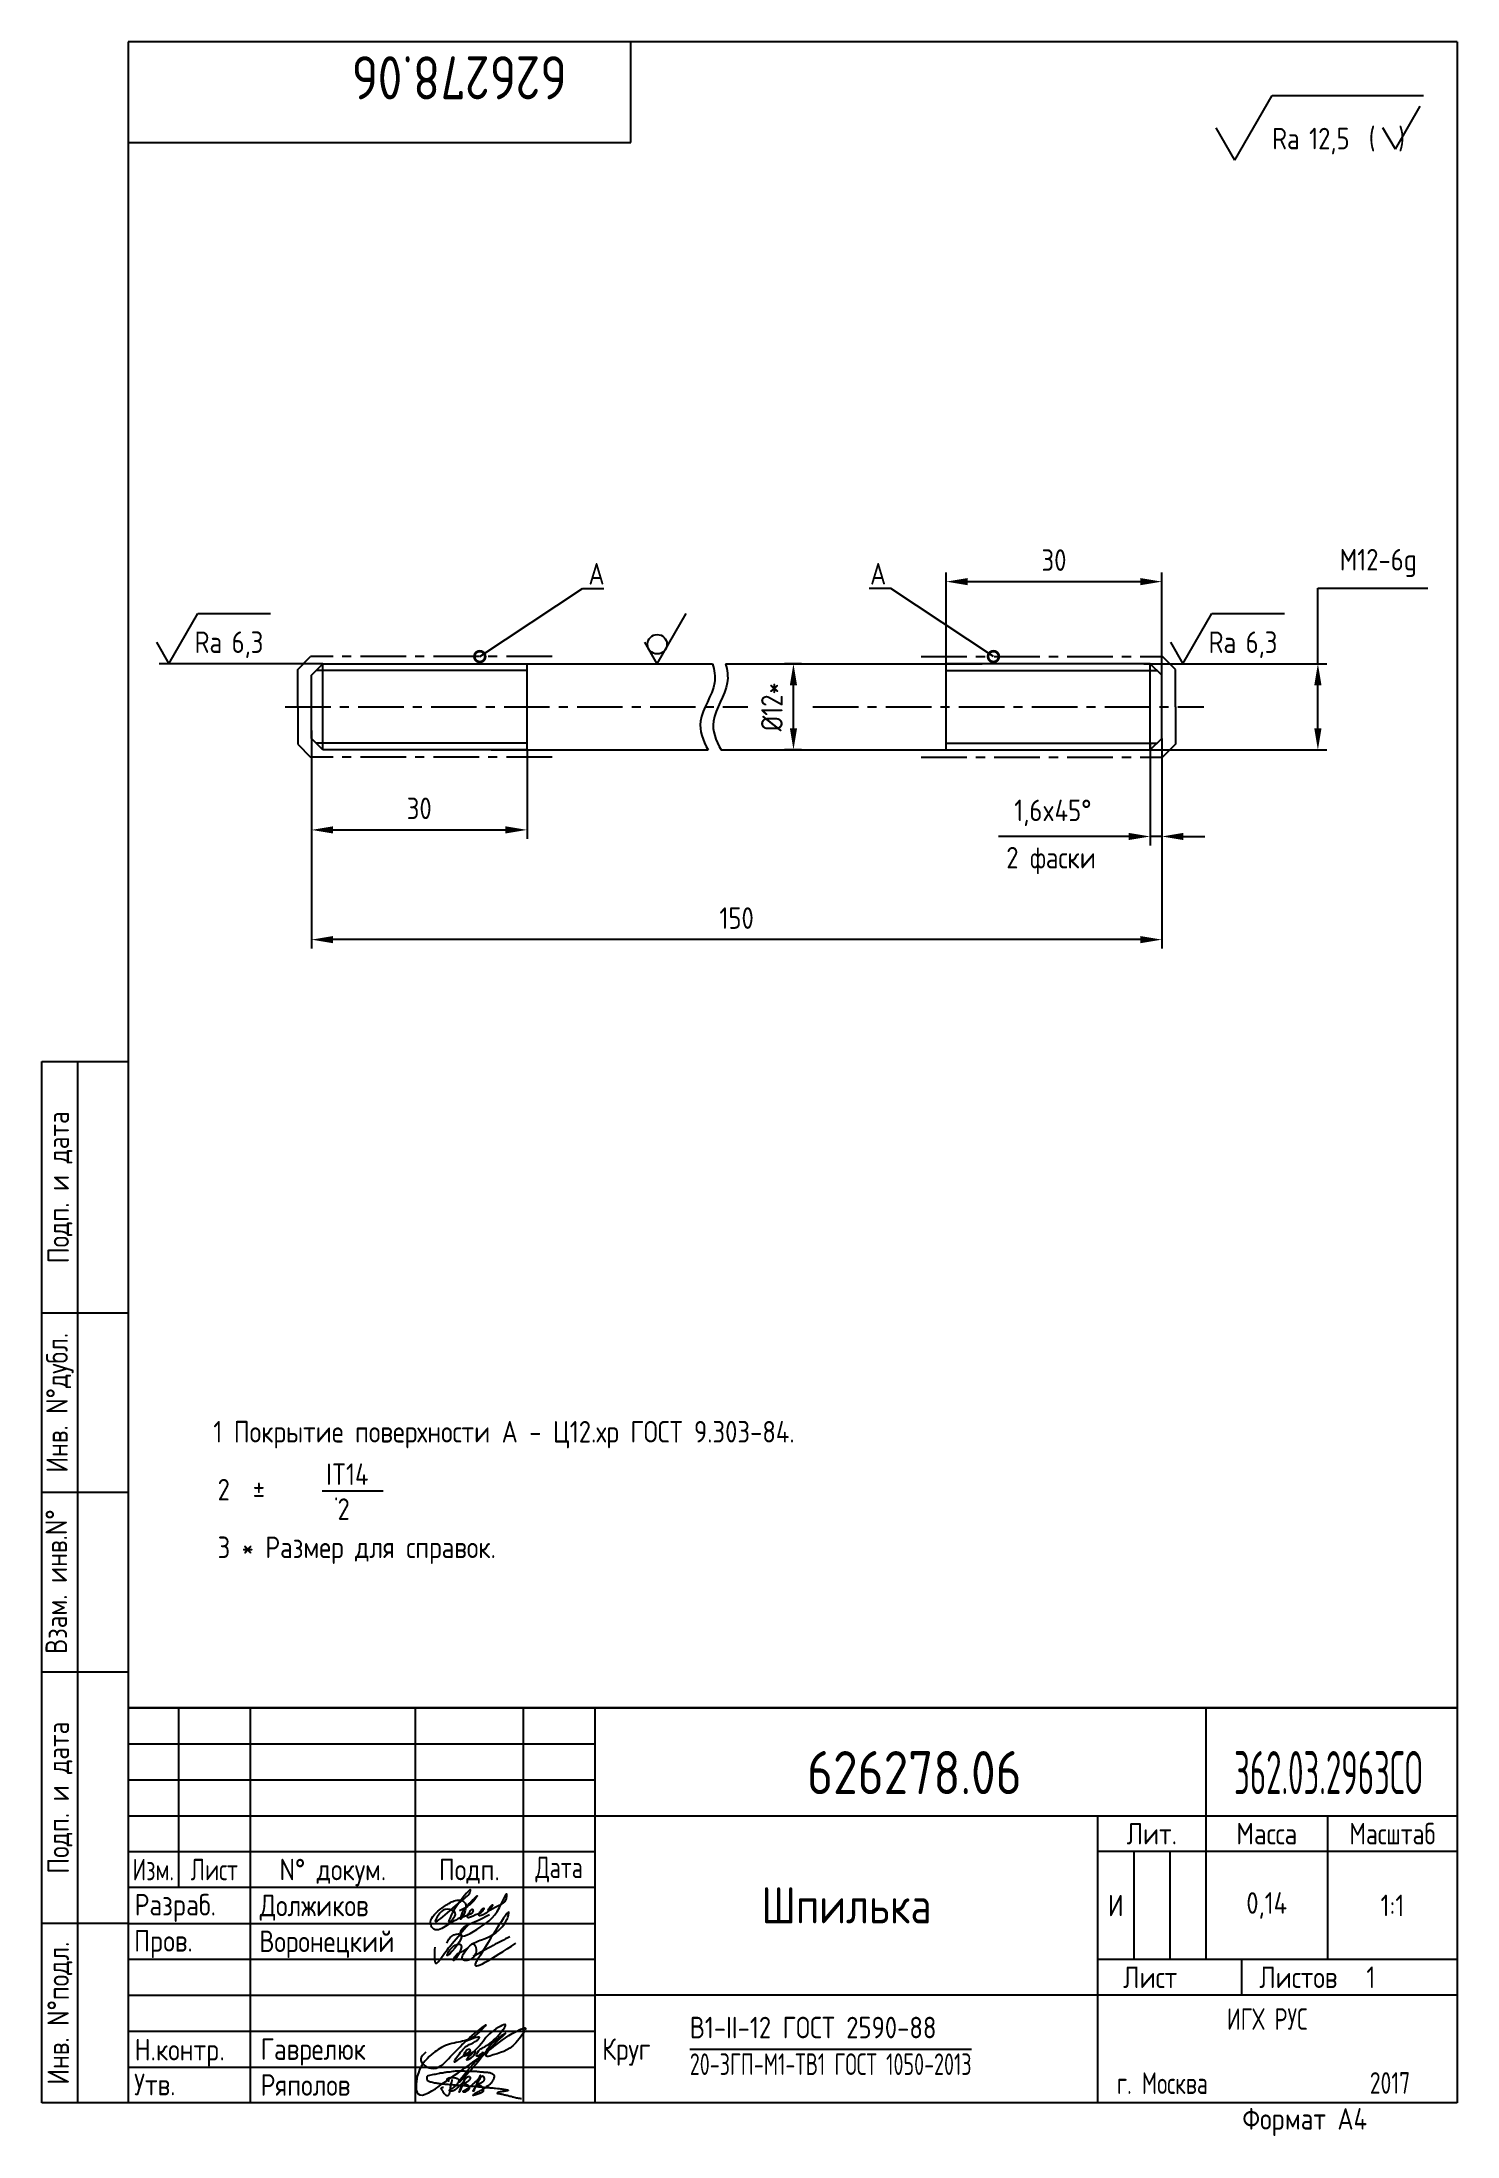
# Paper-space layout 'Layout1' of a CAD drawing. Header units: millimetres. Extents: x 423 to 620, y 70 to 361.
# The model-space entities are those that its viewports show. They can reach past a viewport. Long polylines and large blocks are cut down to what shows.
import ezdxf
from ezdxf.enums import TextEntityAlignment as Align

# ---------------------------------------------------------------- set-up
doc = ezdxf.new("R2010")
doc.units = ezdxf.units.MM
doc.header["$LTSCALE"] = 0.2
doc.linetypes.add('CENTER', pattern=[50.800000000000004, 31.75, -6.35, 6.35, -6.35])
doc.linetypes.add('HIDDEN', pattern=[9.524999999999999, 6.35, -3.175])
for name, color, linetype in [('Bord', 1, 'Continuous'), ('Cen', 5, 'CENTER'), ('Cont', 6, 'Continuous'), ('Dim', 7, 'Continuous'), ('Text', 3, 'Continuous'), ('Textb', 6, 'Continuous'), ('Vporti', 7, 'Continuous')]:
    doc.layers.add(name, color=color, linetype=linetype)
doc.layers.get('Vporti').off()
doc.styles.add('Style1', font='romans.shx', dxfattribs={"width": 0.8})
doc.dimstyles.new('Lin', dxfattribs={"dimtxt": 3, "dimasz": 3, "dimexe": 1.25, "dimexo": 0, "dimgap": 1.5, "dimtad": 1, "dimtxsty": 'Style1', "dimcen": 2.5, "dimclrt": 3, "dimadec": 0, "dimazin": 0, "dimtfac": 1, "dimtmove": 0, "dimatfit": 3, "dimldrblk": 'DOT', "dimfxl": 1, "dimarcsym": 0})
doc.dimstyles.new('Poz', dxfattribs={"dimtxt": 6, "dimasz": 3, "dimexe": 1.25, "dimexo": 0, "dimgap": 1.5, "dimtad": 2, "dimtoh": 1, "dimtxsty": 'Style1', "dimblk": 'DOTSMALL', "dimcen": 2.5, "dimclrt": 6, "dimadec": 0, "dimazin": 0, "dimtfac": 1, "dimtmove": 0, "dimatfit": 3, "dimldrblk": 'DOTSMALL', "dimfxl": 1, "dimarcsym": 0})

psp = doc.layouts.get("Layout1")

# ---------------------------------------------------------------- texts
at = {"layer": 'Text', "style": 'Style1', "width": 0.8}
for s, p in [('1 Покрытие поверхности А - Ц12.хр ГОСТ 9.303-84.', (446.5986864545017, 166.1029029235214)), ('2  %%P      .', (447.1917049221812, 158.0375725931419)), ('IT14', (462.2929195040392, 160.187572593142)), (' 2', (462.2929195040392, 155.3304297359991)), ('3 * Размер для справок.', (447.1917049221812, 150.0053098133701))]:
    psp.add_text(s, height=3, dxfattribs=at).set_placement(p)

msp = doc.modelspace()

# ---------------------------------------------------------------- texts
at = {"layer": 'Text', "style": 'Style1', "width": 0.8}
for s, p in [('A', (-47.27431401407217, 386.0562995491034)), ('A', (-8.071757996260764, 386.0562995491048)), ('2 фаски', (10.88980307243355, 346.5312920282992))]:
    msp.add_text(s, height=3, dxfattribs=at).set_placement(p)

# ---------------------------------------------------------------- blocks, each defined once
blk = doc.blocks.new('A4')
at = {"layer": 'Bord'}
for p, q in [((20, 55), (85, 55)), ((20, 50), (85, 50)), ((20, 45), (85, 45)), ((160, 40), (160, 25)), ((165, 40), (165, 25)), ((20, 30), (85, 30)), ((20, 25), (85, 25)), ((20, 20), (85, 20)), ((20, 15), (85, 15)), ((20, 10), (85, 10))]:
    blk.add_line(p, q, dxfattribs=at)
at = {"layer": 'Cont'}
for p, q in [((204.9999999999999, 292), (20, 292)), ((20, 291.9999999999999), (20, 5)), ((90, 277.9999999999999), (90, 291.9999999999999)), ((204.9999999999998, 292), (205, 5)), ((20, 277.9999999999999), (90, 277.9999999999999)), ((8, 5), (8, 150)), ((8, 150), (20, 150)), ((13, 5), (13, 150)), ((8, 115), (20, 115)), ((20, 90), (8, 90)), ((20, 65), (8, 65)), ((205, 60), (20, 60)), ((20, 60), (205, 60)), ((27, 60), (27, 35)), ((37, 60), (37, 5)), ((60, 5), (60, 60)), ((75, 60), (75, 5)), ((85, 5), (85, 60)), ((170, 60), (170, 25)), ((85, 45), (205, 45)), ((155, 5), (155, 45)), ((187, 25), (187, 45)), ((20, 39.99999999999999), (85, 39.99999999999999)), ((205, 40), (155, 40)), ((85, 34.99999999999999), (20, 34.99999999999999)), ((20, 30), (8, 30)), ((155, 24.99999999999999), (205, 24.99999999999999)), ((175, 24.99999999999999), (175, 19.99999999999999)), ((205, 19.99999999999999), (85, 19.99999999999999)), ((20, 5), (8, 5)), ((205, 5), (20, 5))]:
    blk.add_line(p, q, dxfattribs=at)
at = {"layer": 'Text', "style": 'Style1', "width": 0.8}
for s, p in [('Подп. и дата', (10.5, 132.5)), ('Инв. N%%dдубл.', (10.5, 102.5)), ('Взам. инв.N%%d ', (9.998218334536972, 78.3795773123125)), ('Подп. и дата', (10.49999999999997, 47.5)), ('Инв. N%%dподл.', (10.49999999999997, 17.5))]:
    blk.add_text(s, height=3, rotation=90, dxfattribs=at).set_placement(p, align=Align.MIDDLE)
at = {"layer": 'Text', "style": 'Style1'}
for s, width, p in [('Лит.', 0.8, (162.5, 42.5)), ('Масса', 0.8, (178.5, 42.5)), ('Масштаб', 0.75, (196, 42.5)), ('Изм.', 0.7, (23.5, 37.49999999999999)), ('Лист', 0.7, (32, 37.49999999999999)), ('N%%d докум.', 0.8, (48.5, 37.5)), ('Подп.', 0.8, (67.5, 37.5)), ('Лист', 0.8, (162.2718397600559, 22.49999999999999)), ('Листов', 0.8, (182.8989563431841, 22.49999999999999))]:
    blk.add_text(s, height=3, dxfattribs=dict(at, width=width)).set_placement(p, align=Align.MIDDLE_CENTER)
at = {"layer": 'Text', "style": 'Style1', "width": 0.7}
for s, p in [('Дата', (80, 37.5)), ('ИГХ РУС', (178.5745640426749, 16.68532514914511))]:
    blk.add_text(s, height=3, dxfattribs=at).set_placement(p, align=Align.MIDDLE)
at = {"layer": 'Text', "style": 'Style1'}
for s, width, p in [('Разpаб.', 0.8, (20.91971765870153, 31.10185583207623)), ('Пpов.', 0.8, (20.8359385107974, 26.07763561014266)), ('Н.контp.', 0.8, (20.91971765870153, 10.92123663390996)), ('Утв.', 0.8, (20.8359385107974, 6.064490181786333)), ('г. Москва', 0.7, (157.6357793873278, 6.252224118072826)), ('Фоpмат А4', 0.8, (175.1084847008888, 1.28703724672838))]:
    blk.add_text(s, height=3, dxfattribs=dict(at, width=width)).set_placement(p)
for tag, p, width in [('ФИО', (39.00000028469458, 30.99999993653432), 0.8), ('ФИО', (39.00000028469458, 25.99999993653432), 0.8), ('ГОСТ_СОРТАМЕНТА', (98.1878215711672, 13.99999993653432), 0.8), ('ФИО', (39.00000028469458, 10.99999993653432), 0.8), ('ФИО', (39.00000028469458, 5.999999936534323), 0.8), ('2017', (192.8486384617615, 6.287629389880935), 0.7)]:
    blk.add_attdef(tag, p, '', height=3, dxfattribs=dict(at, width=width))
at = {"layer": 'Text', "style": 'Style1', "width": 0.8}
for tag, p in [('И', (157.4854669433364, 32.49999993653432)), ('700', (178.5000002846946, 32.49999993653432)), ('1:20', (196.0000002846946, 32.49999993653432))]:
    blk.add_attdef(tag, text='', height=3, dxfattribs=at).set_placement(p, align=Align.MIDDLE)
blk.add_attdef('Сборочный_чертеж', text='', height=3, dxfattribs=at).set_placement((120.0000002846946, 21.29999993653432), align=Align.CENTER)
for tag, p in [('1', (171.1198734160635, 22.49999993653432)), ('2', (193.0000002846946, 22.49999993653432))]:
    blk.add_attdef(tag, text='', height=3, dxfattribs=at).set_placement(p, align=Align.MIDDLE_CENTER)
blk.add_attdef('ЛИСТ', text='', height=3, dxfattribs=at).set_placement((85.98599249093127, 12.49999993653432), align=Align.MIDDLE_LEFT)
at = {"layer": 'Text', "style": 'Style1', "width": 0.7}
blk.add_attdef('%%OГОСТ_ТЕХ._ТРЕБОВАНИЙ', text='', height=3, dxfattribs=at).set_placement((98.1878215711672, 7.999999936534323), align=Align.BOTTOM_LEFT)
at = {"layer": 'Textb', "style": 'Style1', "width": 0.8}
blk.add_attdef('1234567', (81.00000028469458, 289.9999999365343), '', height=6, rotation=180, dxfattribs=at)
blk.add_attdef('1234567', (123.3985668923431, 47.99999993653432), '', height=6, dxfattribs=at)
for tag, height, p in [('123ХЯ', 6, (183.6230571087517, 47.99999993653432)), ('НАИМЕНОВАНИЕ', 5, (120.0000002846946, 29.99999993653432))]:
    blk.add_attdef(tag, text='', height=height, dxfattribs=at).set_placement(p, align=Align.CENTER)
blk = doc.blocks.new('A$C314368CF')
at = {"layer": 'Text'}
for q in [(7.180916270288719, 6.000000000000028), (1.984763847586805, 3)]:
    blk.add_line((3.716814655154963, 0), q, dxfattribs=at)
at = {"layer": 'Text', "style": 'Style1', "width": 0.8}
blk.add_text('(  )', height=3, dxfattribs=at).set_placement((0, 0))
blk = doc.blocks.new('sherISO_18')
at = {"layer": 'Cont'}
for p, q in [((-30.93716511961367, -16.46000000000001), (-25.74101269691386, -7.45999999999998)), ((-25.74101269691386, -7.45999999999998), (-4.667696534211984, -7.45999999999998)), ((-30.93716511961367, -16.46000000000001), (-33.5352413309659, -11.96000000000001))]:
    blk.add_line(p, q, dxfattribs=at)
blk.add_blockref('A$C314368CF', (-12.30371886322655, -14.96000000000001))
at = {"layer": 'Textb', "style": 'Style1', "width": 0.8}
blk.add_text('Ra', height=3, dxfattribs=at).set_placement((-25.74101269691386, -14.96000000000001))
blk.add_attdef('12,5', (-20.59823555405677, -14.96000000000009), '', height=3, dxfattribs=at)
blk = doc.blocks.new('sherISO_03')
at = {"layer": 'Text'}
blk.add_line((4.041449999999998, 7), (14.12221821647489, 7), dxfattribs=at)
blk.add_lwpolyline([(-1.732050000000015, 3), (0, 0), (4.041449999999998, 7)], dxfattribs=at)
at = {"layer": 'Text', "style": 'Style1', "width": 0.8}
blk.add_text('Ra', height=3, dxfattribs=at).set_placement((3.584307142857142, 1.5))
blk.add_attdef('6,3', (8.727084285714255, 1.499999999999915), '', height=3, dxfattribs=at)
blk = doc.blocks.new('SHER03')
at = {"layer": 'Text'}
for q in [(4.041451884322669, 7), (-1.732050807568157, 3)]:
    blk.add_line((0, 0), q, dxfattribs=at)
blk.add_circle((0.0023395213793265, 2.713084340732166), 1.353000000000065, dxfattribs=at)
blk = doc.blocks.new('*D16')
at = {"layer": 'Defpoints', "color": 0, "transparency": 16777216}
for p in [(30.9353543553645, 363.9788544284522), (32.53535435537151, 363.7318544284468), (30.9353543553645, 350.9799665534052)]:
    blk.add_point(p, dxfattribs=at)
at = {"layer": 'Dim', "color": 0, "lineweight": -2, "transparency": 16777216}
for p, q in [((30.9353543553645, 363.9788544284522), (30.9353543553645, 349.7299665534052)), ((32.53535435537151, 363.7318544284468), (32.53535435537151, 349.7299665534052)), ((27.9353543553645, 350.9799665534052), (9.82106864107878, 350.9799665534052)), ((32.53535435537151, 350.9799665534052), (30.9353543553645, 350.9799665534052)), ((35.53535435537151, 350.9799665534052), (38.53535435537151, 350.9799665534052))]:
    blk.add_line(p, q, dxfattribs=at)
at = {"layer": 'Dim', "color": 0, "transparency": 16777216}
for points in [[(27.9353543553645, 351.4799665534052), (27.9353543553645, 350.4799665534052), (30.9353543553645, 350.9799665534052)], [(35.53535435537151, 351.4799665534052), (35.53535435537151, 350.4799665534052), (32.53535435537151, 350.9799665534052)]]:
    blk.add_solid(points, dxfattribs=at)
at = {"layer": 'Dim', "color": 3, "transparency": 16777216, "insert": (17.37821149822164, 354.2656808391195), "char_height": 3, "attachment_point": 5, "style": 'Style1'}
blk.add_mtext('1,6x45%%d', dxfattribs=at)
blk = doc.blocks.new('_Dot')
at = {"color": 0, "linetype": 'ByBlock', "lineweight": -2}
blk.add_line((-0.5, 0), (-1, 0), dxfattribs=at)
at = {"color": 0, "linetype": 'ByBlock', "const_width": 0.5}
blk.add_lwpolyline([(-0.25, 0, 1), (0.25, 0, 1)], format="xyb", close=True, dxfattribs=at)
blk = doc.blocks.new('*D17')
at = {"layer": 'Defpoints', "color": 0, "transparency": 16777216}
for p in [(32.5353543553714, 386.4636563987814), (2.535354355379354, 375.0318544284695), (32.5353543553714, 373.431854428455)]:
    blk.add_point(p, dxfattribs=at)
at = {"layer": 'Dim', "color": 0, "lineweight": -2, "transparency": 16777216}
for p, q in [((2.535354355379354, 375.0318544284695), (2.535354355379355, 387.7136563987814)), ((5.535354355379355, 386.4636563987814), (29.5353543553714, 386.4636563987814)), ((32.5353543553714, 373.431854428455), (32.5353543553714, 387.7136563987814))]:
    blk.add_line(p, q, dxfattribs=at)
at = {"layer": 'Dim', "color": 0, "transparency": 16777216}
for points in [[(5.535354355379355, 386.9636563987814), (5.535354355379355, 385.9636563987814), (2.535354355379355, 386.4636563987814)], [(29.5353543553714, 386.9636563987814), (29.5353543553714, 385.9636563987814), (32.5353543553714, 386.4636563987814)]]:
    blk.add_solid(points, dxfattribs=at)
at = {"layer": 'Dim', "color": 3, "transparency": 16777216, "insert": (17.53535435537538, 389.4636563987814), "char_height": 3, "attachment_point": 5, "style": 'Style1'}
blk.add_mtext('30', dxfattribs=at)
blk = doc.blocks.new('*D18')
at = {"layer": 'Defpoints', "color": 0, "transparency": 16777216}
for p in [(30.03535435537064, 375.0308593310789), (54.26781289257997, 375.0308593310789), (30.47299347238917, 363.0318544284503)]:
    blk.add_point(p, dxfattribs=at)
at = {"layer": 'Dim', "color": 0, "lineweight": -2, "transparency": 16777216}
for p, q in [((54.26781289257997, 375.0308593310789), (54.26781289257997, 385.5626613014053)), ((54.26781289257997, 385.5626613014053), (69.5963843211514, 385.5626613014053)), ((30.03535435537064, 375.0308593310789), (55.51781289257997, 375.0308593310789)), ((54.26781289257996, 366.0318544284503), (54.26781289257997, 372.0308593310789)), ((30.47299347238917, 363.0318544284503), (55.51781289257996, 363.0318544284503))]:
    blk.add_line(p, q, dxfattribs=at)
at = {"layer": 'Dim', "color": 0, "transparency": 16777216}
for points in [[(53.76781289257997, 372.0308593310789), (54.76781289257997, 372.0308593310789), (54.26781289257997, 375.0308593310789)], [(53.76781289257996, 366.0318544284503), (54.76781289257996, 366.0318544284503), (54.26781289257996, 363.0318544284503)]]:
    blk.add_solid(points, dxfattribs=at)
at = {"layer": 'Dim', "color": 3, "transparency": 16777216, "insert": (62.68209860686562, 389.0626613014053), "char_height": 3, "attachment_point": 5, "style": 'Style1'}
blk.add_mtext('M12-6g', dxfattribs=at)
blk = doc.blocks.new('*D19')
at = {"layer": 'Defpoints', "color": 0, "transparency": 16777216}
for p in [(-85.8242835085712, 365.7347139569663), (32.53535435537151, 364.6318544284474), (-85.8242835085712, 336.6135229310599)]:
    blk.add_point(p, dxfattribs=at)
at = {"layer": 'Dim', "color": 0, "lineweight": -2, "transparency": 16777216}
for p, q in [((-85.8242835085712, 365.7347139569663), (-85.8242835085712, 335.3635229310599)), ((32.53535435537151, 364.6318544284474), (32.53535435537151, 335.3635229310599)), ((29.53535435537151, 336.6135229310599), (-82.8242835085712, 336.6135229310599))]:
    blk.add_line(p, q, dxfattribs=at)
at = {"layer": 'Dim', "color": 0, "transparency": 16777216}
for points in [[(-82.8242835085712, 337.1135229310599), (-82.8242835085712, 336.1135229310599), (-85.8242835085712, 336.6135229310599)], [(29.53535435537151, 337.1135229310599), (29.53535435537151, 336.1135229310599), (32.53535435537151, 336.6135229310599)]]:
    blk.add_solid(points, dxfattribs=at)
at = {"layer": 'Dim', "color": 3, "transparency": 16777216, "insert": (-26.64446457659984, 339.6135229310599), "char_height": 3, "attachment_point": 5, "style": 'Style1'}
blk.add_mtext('150', dxfattribs=at)
blk = doc.blocks.new('_DotSmall')
at = {"color": 0, "linetype": 'ByBlock', "const_width": 0.5}
blk.add_lwpolyline([(-0.0625, 0, 1), (0.0625, 0, 1)], format="xyb", close=True, dxfattribs=at)
blk = doc.blocks.new('*D29')
at = {"layer": 'Defpoints', "color": 0, "transparency": 16777216}
for p in [(-85.8242835085764, 365.53185442844), (-55.8242835085764, 363.03185442844), (-55.8242835085764, 351.8930636906537)]:
    blk.add_point(p, dxfattribs=at)
at = {"layer": 'Dim', "color": 0, "lineweight": -2, "transparency": 16777216}
for p, q in [((-85.8242835085764, 365.53185442844), (-85.8242835085764, 350.6430636906537)), ((-55.8242835085764, 363.03185442844), (-55.8242835085764, 350.6430636906537)), ((-82.8242835085764, 351.8930636906537), (-58.8242835085764, 351.8930636906537))]:
    blk.add_line(p, q, dxfattribs=at)
at = {"layer": 'Dim', "color": 0, "transparency": 16777216}
for points in [[(-82.8242835085764, 352.3930636906537), (-82.8242835085764, 351.3930636906537), (-85.8242835085764, 351.8930636906537)], [(-58.8242835085764, 352.3930636906537), (-58.8242835085764, 351.3930636906537), (-55.8242835085764, 351.8930636906537)]]:
    blk.add_solid(points, dxfattribs=at)
at = {"layer": 'Dim', "color": 3, "transparency": 16777216, "insert": (-70.8242835085764, 354.8930636906537), "char_height": 3, "attachment_point": 5, "style": 'Style1'}
blk.add_mtext('30', dxfattribs=at)
blk = doc.blocks.new('*D53')
at = {"layer": 'Defpoints', "color": 0, "transparency": 16777216}
for p in [(-18.73306607758468, 375.0318544284417), (-17.62324657713691, 375.0318544284417), (-17.62324657713759, 363.0318544284493)]:
    blk.add_point(p, dxfattribs=at)
at = {"layer": 'Dim', "color": 0, "lineweight": -2, "transparency": 16777216}
for p, q in [((-17.62324657713691, 375.0318544284417), (-19.98306607758468, 375.0318544284417)), ((-18.73306607758468, 366.0318544284493), (-18.73306607758468, 372.0318544284417)), ((-17.62324657713759, 363.0318544284493), (-19.98306607758468, 363.0318544284493))]:
    blk.add_line(p, q, dxfattribs=at)
at = {"layer": 'Dim', "color": 0, "transparency": 16777216}
for points in [[(-19.23306607758468, 372.0318544284417), (-18.23306607758468, 372.0318544284417), (-18.73306607758468, 375.0318544284417)], [(-19.23306607758468, 366.0318544284493), (-18.23306607758468, 366.0318544284493), (-18.73306607758468, 363.0318544284493)]]:
    blk.add_solid(points, dxfattribs=at)
at = {"layer": 'Dim', "color": 3, "transparency": 16777216, "insert": (-21.73306607758474, 369.0318544284455), "char_height": 3, "attachment_point": 5, "rotation": 90, "style": 'Style1'}
blk.add_mtext('%%c12*', dxfattribs=at)

# ---------------------------------------------------------------- dimensions: what is measured, and where the dimension line sits
at = {"layer": 'Dim'}
for base, p1, p2, picture, middle in [((32.5353543553714, 386.4636563987814), (2.535354355379354, 375.0318544284695), (32.5353543553714, 373.431854428455), '*D17', (17.53535435537538, 389.4636563987814)), ((-55.8242835085764, 351.8930636906537), (-85.8242835085764, 365.53185442844), (-55.8242835085764, 363.03185442844), '*D29', (-70.8242835085764, 354.8930636906537))]:
    dim = msp.add_linear_dim(base=base, p1=p1, p2=p2, dimstyle='Lin', dxfattribs=at)
    dim.commit()
    dim.dimension.update_dxf_attribs({"geometry": picture, "text_midpoint": middle})
dim = msp.add_linear_dim(base=(54.26781289257997, 375.0308593310789), p1=(30.47299347238917, 363.0318544284503), p2=(30.03535435537064, 375.0308593310789), angle=90, text='M<>-6g', dimstyle='Lin', override={"dimtoh": 1}, dxfattribs=at)
dim.commit()
dim.dimension.update_dxf_attribs({"geometry": '*D18', "text_midpoint": (62.68209860686562, 385.5626613014053), "dimtype": 160})
dim = msp.add_linear_dim(base=(-18.73306607758468, 375.0318544284417), p1=(-17.62324657713759, 363.0318544284493), p2=(-17.62324657713691, 375.0318544284417), angle=90.00000000000112, text='%%c<>*', dimstyle='Lin', override={"dimtoh": 1}, dxfattribs=at)
dim.commit()
dim.dimension.update_dxf_attribs({"geometry": '*D53', "text_midpoint": (-21.73306607758474, 369.0318544284455)})
for base, p1, p2, text, picture, middle in [((-85.8242835085712, 336.6135229310599), (32.53535435537151, 364.6318544284474), (-85.8242835085712, 365.7347139569663), '150', '*D19', (-26.64446457659984, 339.6135229310599)), ((30.9353543553645, 350.9799665534052), (32.53535435537151, 363.7318544284468), (30.9353543553645, 363.9788544284522), '<>x45%%d', '*D16', (17.37821149822164, 354.2656808391195))]:
    dim = msp.add_linear_dim(base=base, p1=p1, p2=p2, text=text, dimstyle='Lin', dxfattribs=at)
    dim.commit()
    dim.dimension.update_dxf_attribs({"geometry": picture, "text_midpoint": middle})

# ---------------------------------------------------------------- linework, layer by layer
at = {"layer": 'Bord', "color": 1, "ltscale": 0.012}
for p, q in [((-55.8242835085789, 374.0848544284231), (-85.17128350857138, 374.0848544284368)), ((2.535354355378558, 374.0848544284329), (31.88235435537138, 374.084854428455)), ((-55.82428350857651, 363.9788544284277), (-85.17128350856603, 363.9788544284342)), ((2.535354355369805, 363.9788544284448), (31.88235435536637, 363.9788544284525))]:
    msp.add_line(p, q, dxfattribs=at)
for points, knots in [([(-29.9978335874304, 375.0318544284435), (-29.71859003903159, 374.1445268124548), (-29.33387442845831, 371.4554824275754), (-32.47968490057086, 367.4215819374512), (-31.36551561147169, 364.3566047855503), (-30.59543489076223, 363.0318544284536)], [3.717943372323728, 3.717943372323728, 3.717943372323728, 3.717943372323728, 6.504799586301448, 12.1797022670964, 16.54228742722772, 16.54228742722772, 16.54228742722772, 16.54228742722772]), ([(-28.20881989909222, 375.0318544284427), (-27.92957635069357, 374.1445268124543), (-27.54486074012055, 371.4554824275751), (-30.69067121223285, 367.4215819374512), (-29.5765019231338, 364.3566047855504), (-28.80642120242442, 363.0318544284539)], [3.717943372324501, 3.717943372324501, 3.717943372324501, 3.717943372324501, 6.504799586301448, 12.1797022670964, 16.54228742722746, 16.54228742722746, 16.54228742722746, 16.54228742722746])]:
    msp.add_open_spline(points, degree=3, knots=knots, dxfattribs=at)
at = {"layer": 'Cen', "color": 3}
for p, q in [((-87.74428350857137, 374.2271444681949), (-85.93957354832921, 376.0318544284314)), ((-87.74428350857129, 369.0318544284484), (-87.74428350857137, 374.227144468195)), ((-52.34195324475354, 376.0318544284314), (-85.93957354832921, 376.0318544284314)), ((-0.9469759084361158, 376.0318544284314), (32.65064439513955, 376.0318544284314)), ((34.45535435538171, 374.2271444681949), (32.65064439513955, 376.0318544284314)), ((34.45535435538163, 369.0318544284484), (34.45535435538171, 374.227144468195)), ((-87.74428350857129, 369.0318544284482), (-87.74428350857129, 363.8365643887015)), ((34.45535435538163, 369.0318544284482), (34.45535435538163, 363.8365643887015)), ((-87.74428350857129, 363.8365643887016), (-85.93957354832911, 362.0318544284652)), ((-52.34195324475343, 362.0318544284656), (-85.93957354832911, 362.0318544284652)), ((-0.9469759084362224, 362.0318544284656), (32.65064439513945, 362.0318544284652)), ((34.45535435538163, 363.8365643887016), (32.65064439513945, 362.0318544284652))]:
    msp.add_line(p, q, dxfattribs=at)
at = {"layer": 'Cen'}
for p, q in [((-89.5024715853001, 369.0318544284483), (-25.07606954748928, 369.0318544284484)), ((-16.04190686869595, 369.0318544284484), (38.37840415818699, 369.0318544284484))]:
    msp.add_line(p, q, dxfattribs=at)
at = {"layer": 'Cont'}
for p, q in [((-85.8242835085714, 373.4318544284367), (-84.22428350857172, 375.0318544284314)), ((-85.82428350857117, 364.6318544284291), (-85.8242835085714, 373.4318544284367)), ((-84.22428350857172, 375.0318544284314), (-55.82428350857913, 375.0318544284547)), ((-84.22428350856376, 363.0318544284319), (-84.22428350857172, 375.0318544284314)), ((-60.82428350856981, 375.031854428455), (-45.30616280770369, 375.031854428445)), ((-55.8242835085764, 363.0318544284891), (-55.82428350857913, 375.0318544284782)), ((-46.32076220716704, 375.0318544284475), (-45.30616280770369, 375.031854428445)), ((-45.30616280770369, 375.031854428445), (-29.99783358743061, 375.0318544284441)), ((-28.20881989909207, 375.0318544284423), (-7.98276634548597, 375.0318544284411)), ((-7.982766345488585, 375.0318544284437), (7.535354355385152, 375.0318544284414)), ((-7.98276634548597, 375.0318544284411), (-6.968166946022734, 375.0318544284438)), ((30.9353543553691, 375.031854428447), (2.535354355379354, 375.0318544284695)), ((2.535354355369009, 363.0318544284522), (2.535354355379241, 375.0318544284439)), ((32.5353543553714, 373.431854428455), (30.9353543553691, 375.031854428447)), ((30.9353543553641, 363.0318544284501), (30.9353543553691, 375.031854428447)), ((32.53535435537151, 364.6318544284474), (32.5353543553714, 373.431854428455)), ((-84.22428350856376, 363.0318544284319), (-85.82428350857117, 364.6318544284291)), ((30.9353543553641, 363.0318544284501), (32.53535435537151, 364.6318544284474)), ((-55.8242835085764, 363.0318544284399), (-84.22428350856376, 363.0318544284319)), ((-60.82428350856435, 363.0318544284427), (-45.30616280769834, 363.0318544284481)), ((-46.32076220716158, 363.0318544284455), (-45.30616280769846, 363.031854428443)), ((-45.30616280769834, 363.0318544284481), (-30.59543489076781, 363.0318544284484)), ((-28.80642120243014, 363.031854428449), (-7.982766345490973, 363.0318544284494)), ((-7.982766345490973, 363.0318544284494), (7.535354355364689, 363.0318544284497)), ((-7.982766345490973, 363.0318544284494), (-6.968166946027623, 363.0318544284468)), ((2.535354355369009, 363.0318544284574), (30.9353543553641, 363.0318544284501))]:
    msp.add_line(p, q, dxfattribs=at)
at = {"layer": 'Defpoints', "linetype": 'HIDDEN'}
for p, q in [((-55.8242835085689, 374.0848544284965), (-60.82428350856719, 374.0848544285067)), ((-55.8242835085739, 363.9788544284991), (-60.82428350857731, 363.9788544285042))]:
    msp.add_line(p, q, dxfattribs=at)
at = {"layer": 'Dim'}
for p, q in [((-48.10720778929556, 385.5271192024874), (-45.11045391660593, 385.5271192024874)), ((-5.181721363894496, 385.5271192024888), (-8.17847523658412, 385.5271192024887)), ((-84.22428350857172, 375.0318544284314), (-107.0460752563246, 375.0318544284314))]:
    msp.add_line(p, q, dxfattribs=at)

# ---------------------------------------------------------------- block references
at = {"layer": 'Vporti'}
for p in [(-105.672451498762, 375.0318544284314), (35.48114144474542, 375.0308593310789)]:
    msp.add_blockref('sherISO_03', p, dxfattribs=at).add_auto_attribs({'6,3': '6,3'})
msp.add_blockref('SHER03', (-37.69757192883117, 375.0318544284314), dxfattribs=at)

msp.set_redraw_order([(e.dxf.handle, doc.entitydb.next_handle()) for e in msp.query("TEXT MTEXT ATTDEF DIMENSION ARC_DIMENSION")])  # texts and dimensions are drawn at this point

# ---------------------------------------------------------------- leaders
at = {"layer": 'Dim'}
for points in [[(-62.39462930132686, 376.0318544284314), (-48.10720778929556, 385.5271192024874)], [(9.10570014813716, 376.0318544284333), (-5.181721363894496, 385.5271192024888)]]:
    msp.add_leader(points, dimstyle='Poz', dxfattribs=at)

# ---------------------------------------------------------------- linework, layer by layer
at = {"layer": 'Cont'}
psp.add_line((619.7334295544019, 361.1372505003356), (619.7334295544022, 74.1372505003356), dxfattribs=at)
at = {"layer": 'Text'}
psp.add_line((461.7558838821196, 159.3875725931419), (470.2360691148242, 159.3875725931419), dxfattribs=at)
for points, knots in [([(485.0416869628125, 100.3481832854859), (484.2812511524021, 99.92902680318988), (482.9670051454598, 99.20460703547245), (481.0930998623885, 98.61961333708669), (480.7702265715812, 96.68885235548127), (485.6984484592791, 99.79124586183178), (486.0274302811345, 100.3996208619091), (487.4388214173347, 103.4264646164307), (487.4062997213525, 101.9899304199606), (486.5299064653533, 101.8650272143635), (484.338085679358, 100.3901591490289), (485.6515663405478, 102.1445411260717), (485.1185288680452, 100.6289812806295), (482.5946639835367, 99.52111180978919), (484.4829630817399, 101.6936889248199), (483.9387535680513, 100.4917994643709), (483.2115205993204, 100.5218217965826), (481.3447045038454, 99.27990228987377), (482.6845309350346, 101.5434107320576), (482.802224708961, 100.447696277627), (480.8968008862922, 100.0066507736962), (479.6244172092708, 99.17360802946017), (477.479058955135, 97.82140079606842), (476.4307419931451, 99.5554206648512), (477.9354100604375, 100.9723154333141), (479.3428766743863, 101.9361832172861), (480.6219728624184, 102.5727939367572), (481.5844319341948, 102.1595179603484), (481.9947882554863, 101.1690098467236), (480.693323555632, 98.85637087452679), (481.3916462648258, 101.1407935288239), (481.9966289137267, 101.5928712103697), (483.6434482577919, 103.4067992468538), (482.6524567103573, 101.9541247640945), (481.9231572079482, 101.413845552694), (481.1204451679838, 101.0178778199706), (480.8734196920645, 100.8960232659651)], [0, 0, 0, 0, 2.703743075407583, 4.672825098458283, 5.027990463376289, 7.955933135333359, 13.43748939636022, 13.88318799673043, 14.18944072585619, 16.41395921559063, 17.47851348445385, 18.47963993569195, 18.95929438382189, 20.91084110273943, 22.00309064642671, 22.47055408033808, 23.53377067870829, 24.71074801291668, 26.01626007010185, 26.2013311479011, 27.48818716511173, 30.38206483356662, 32.25878384876752, 33.06972359331036, 35.43990244892818, 37.01078686132298, 38.6128608915318, 39.32108995545433, 39.81886509515584, 41.83144001269577, 42.78211328333295, 44.49496071071894, 45.86791421996097, 46.4672449200855, 48.29062178598978, 49.10118761072669, 49.10118761072669, 49.10118761072669, 49.10118761072669]), ([(479.3937930991179, 99.56508586813706), (479.8122422775175, 100.4830930911569), (480.3506144395135, 101.664191200312), (482.6170761921193, 104.2318518660358), (482.168282740048, 103.0656737125439), (480.6624570328318, 102.0368462462075), (476.4579237937104, 97.92591787226536), (478.108100060422, 100.6699311915594), (479.0883253208138, 101.3539939661997), (480.6491207700255, 100.6621046565808), (480.013278266445, 99.85506047094107), (479.4929750922392, 99.16652867577142), (479.3292918120625, 99.43334765731544), (479.3704072011167, 99.51732222648285), (479.3937930991179, 99.56508586813706)], [0, 0, 0, 0, 4.06261679278752, 5.226918581749933, 5.800291074949746, 6.663227249634645, 11.77443095441026, 12.93863900168504, 14.11350990621704, 15.35408062550992, 16.39613293724649, 16.91857604319707, 17.03251040172846, 17.18279431453401, 17.18279431453401, 17.18279431453401, 17.18279431453401]), ([(479.1240211513834, 96.37490539420241), (479.2834748095791, 96.75364753259908), (479.5988341925278, 97.50270458411451), (482.102054675339, 98.05959734279719), (480.2962478487628, 95.61174561652496), (478.7786814302606, 94.2779488679221), (479.8294626488857, 96.27345965455842), (481.9732731421753, 96.34561091607621), (479.5033372429888, 93.04607202264846), (480.5625913454338, 95.2554334213281), (481.7305363017618, 95.15297803439651), (482.7015844393848, 96.65419852645968), (483.5419051832123, 95.27749579748134), (482.7051616231594, 93.9413566412266), (480.6730674170137, 93.9373350727746), (482.2539224022412, 96.34108806582873), (484.6609304056423, 97.00976517335943), (487.0290042560047, 98.29538589616458), (488.5221278537006, 102.7258235468664), (484.7400622318966, 96.19415255749097), (482.0750984257291, 92.05235138801872), (485.5434974654025, 94.32013793742595), (488.6861007565715, 96.37490539420241)], [0, 0, 0, 0, 1.21335321228221, 2.399708634181657, 5.497648108631922, 5.86131724698468, 7.611627111151111, 8.43806009469808, 10.83737138686013, 11.58312307840814, 13.46130057455179, 14.5345064426148, 15.16208573361146, 17.2178478278242, 17.94471652680514, 20.12377451418775, 21.94802700262161, 26.4607066277512, 27.14471817911458, 34.52242950372036, 35.15946751781183, 41.30429220896465, 41.30429220896465, 41.30429220896465, 41.30429220896465]), ([(477.4358928221357, 95.81687023791756), (477.3929603338577, 95.36586010100092), (477.3299128172557, 94.70353955459578), (477.4846849784693, 93.16234372306656), (478.8197661245143, 95.06329071586947), (479.9506549408544, 96.49151743847912), (481.330585018163, 98.10261397307285), (482.1366147281226, 99.04367011341606)], [0, 0, 0, 0, 1.523947308132729, 2.237957711362144, 3.351836232664385, 5.856422655588249, 9.37405599909597, 9.37405599909597, 9.37405599909597, 9.37405599909597]), ([(487.8634475248639, 97.26667490422574), (487.0942653860302, 96.8758282895256), (485.378371427488, 96.00392641996635), (483.7074903038001, 95.04843069038718), (482.7856134586439, 94.52125411495228)], [0, 0, 0, 0, 2.587978407574596, 5.773270452078776, 5.773270452078776, 5.773270452078776, 5.773270452078776]), ([(476.1748624037415, 81.18761641469257), (475.8384214116642, 80.87858494907552), (474.9580087320949, 80.06989865007475), (477.3471350582074, 78.2096647455856), (480.4794672939639, 81.46752627919892), (481.9738950659842, 83.08370387315787), (484.8622309465073, 85.30074898717511), (482.9624703670305, 83.2223231436829), (481.5516970083844, 82.69967396289833), (478.8553428102625, 82.31592926225125), (476.5521613551283, 80.6539100675563), (474.8193807959937, 78.61077199342256), (474.6720874812561, 74.0919088883747), (480.8281501793788, 78.46456721239397), (484.5800922794132, 81.06864757694963), (487.8625030608864, 83.77311265037028), (490.5362247989634, 84.90185263008804), (488.2127976551139, 81.56793741193256), (486.9228335716917, 81.25570750647157), (483.6112353684283, 80.19213016194317), (485.8783807259454, 82.62640310621143), (487.948437346242, 84.34185902148624), (485.2571295324163, 82.53539596004492), (484.1528967564337, 80.43567184683754), (479.3698395800267, 75.30876332054044), (481.9718940426891, 78.79091822653965), (485.0877414903154, 82.01301971655319), (482.9543023391046, 80.20932154045872), (483.5067865088322, 81.53803078262597), (484.6682824576575, 82.06718240982254), (485.8514273199141, 82.9226741014013), (488.111875481777, 85.77077881736692), (484.4894611942476, 83.66171418910352), (484.1928109950539, 82.3554161935075), (481.1496368795463, 79.75608046311073), (482.7674996796327, 80.44742230628793), (483.3700154916147, 81.67272723312077), (482.3114411139766, 80.89155789060028), (481.0099663412724, 80.36309292179861), (482.0654492157707, 82.01087893792156), (482.4215178558429, 81.29286131236664), (481.350393111469, 80.83431022203575), (479.5461642412732, 79.07856282188467), (481.0367161991473, 81.31728361134772), (481.9506114932644, 82.27545606167898), (483.1077115431522, 82.59434701754577), (484.0622487659197, 83.6269078509789), (482.8136995432191, 83.14482802629298), (481.773992479953, 82.74338466333131)], [0, 0, 0, 0, 1.179940306967671, 3.087716514492237, 5.863102713609587, 12.33832823635598, 12.8540955491508, 14.08857839803815, 16.83455148752088, 19.30255833703598, 21.570562050933, 25.21001755707079, 27.65095570578251, 31.34829111386506, 40.12986293063754, 44.56274831619059, 45.22391718249612, 46.97940137772146, 51.21465491741048, 52.09928815956851, 55.32311117906865, 56.22780092376534, 58.47186525306811, 60.02812561862972, 65.75291094457576, 68.46622297407495, 71.03852493957525, 71.93492184044175, 72.78022870334306, 73.49580745412045, 76.0281515244532, 77.9993463705804, 80.11892024225028, 83.19540005674097, 85.33444818474003, 86.27087762155945, 87.06046573686112, 88.11021248392987, 88.80331362429249, 89.98988926982572, 90.19756736829235, 90.70697422283291, 92.88458742118125, 94.19917027690087, 96.05574201954546, 97.37578284296039, 97.75389890944793, 99.63632507342982, 99.63632507342982, 99.63632507342982, 99.63632507342982]), ([(479.4773590450003, 77.12268534302285), (479.4281540921681, 77.13880883641322), (479.3416643433177, 77.16713576759983), (479.2414864112289, 77.25438263231158), (479.1580417669274, 77.33027585165426), (479.0913139242988, 77.44391085932759), (479.1774759864959, 77.52993422622849), (479.289164328057, 77.59533832879106), (479.4598322212956, 77.64281433456048), (479.6670655996126, 77.68197655935293), (479.9019747884726, 77.70845940507488), (480.1242015815106, 77.67957228682513), (480.3526199219237, 77.6292557999765), (480.5569102820778, 77.53784098870256), (480.7501441108217, 77.39040294200207), (480.7633368667224, 77.17345821326685), (480.6804416367734, 77.01989595201081), (480.5851945899301, 76.85772055097192), (480.4770983559079, 76.6980182463456), (480.3344676025708, 76.53262915221245), (480.1986901245555, 76.37664453230406), (480.0493787007375, 76.28031443415645), (479.9329156573011, 76.18094823788998), (479.7983701462097, 76.11293755989948), (479.6563665526333, 76.06011476903197), (479.5447722630055, 76.00154717037219), (479.4657706816558, 75.96848506092705), (479.4203100235502, 75.90315008702385), (479.4930387600427, 75.8548893878801), (479.5697883858037, 75.84481059636117), (479.7037033678164, 75.82616912246435), (479.8541471671567, 75.82860888749806), (480.0252684583468, 75.87943267871512), (480.2277090032447, 75.94832005417015), (480.4077453563215, 76.09376582232431), (480.5674553308987, 76.2698406854938), (480.7421512377713, 76.40387747412755), (480.8912605083826, 76.56678881509454), (481.0397552751783, 76.68525934835378), (481.1462094542894, 76.79399821741467), (481.2324162136464, 76.89380296811919), (481.368856026964, 77.04253900361766), (481.4945661245157, 77.28411982504565), (481.5886226932794, 77.43713381423294), (481.6548972135456, 77.7172633910504), (481.5332374022763, 77.41522792246009), (481.5013957242488, 77.19732669781362), (481.3419927692198, 76.84753404607878), (481.2581729721337, 76.567443589485), (481.1676416747472, 76.32653935909886), (481.0492450405977, 76.0630106421568), (480.9689043393597, 75.87555643029523), (480.7648052030263, 75.53158182468192), (480.9257369889151, 75.92349931691842), (481.0166570599008, 76.20333869216032), (481.1863525220284, 76.49351422647325), (481.3093891511257, 76.75798450864386), (481.3827474966466, 76.94931455505672), (481.4889112186614, 77.15378040374226), (481.6259021341916, 77.33285002592127), (481.7036564954423, 77.50494773479622), (481.8242659068508, 77.64063039654508), (481.9582137247853, 77.7928006010086), (482.1496016108131, 77.85547157670521), (482.3214829341505, 77.7842884215749), (482.3810090392462, 77.62670516248797), (482.3314992758408, 77.45503275621274), (482.2036247164125, 77.26832572996204), (482.0070898933361, 77.1251245381427), (481.8514151618331, 76.98162802759884), (481.6998494009384, 76.92182981792313), (481.6161238239721, 76.88017601748106), (481.4280669511594, 76.84437959828377), (481.6537181970762, 76.82458784451586), (481.7796333021182, 76.75828420824628), (481.9485685941988, 76.6858343293757), (482.0578607999672, 76.55170541096406), (482.1532621498558, 76.42766179788562), (482.1892360679869, 76.29580812449828), (482.1929076849447, 76.12340955614548), (482.1065964053012, 75.95523603300707), (481.9303531641371, 75.81583867302099), (481.7170311338789, 75.6984042120625), (481.531486408873, 75.61762641171104), (481.3246923305748, 75.67909873601185), (481.4334623125311, 75.85744885833273), (481.5866676414626, 75.91898133192574), (481.7485870760516, 76.02683577863448), (481.9112427707868, 76.11752405244144), (482.0432679400338, 76.21536550134783), (482.1639237065745, 76.29005878407193), (482.2537618733215, 76.36585467629322), (482.3507510506618, 76.44091805742791), (482.4567040802767, 76.52848143851142), (482.5839328545472, 76.62813358781004), (482.765787077076, 76.77510662121553), (482.9561050990706, 76.94325987741514), (483.1352503320429, 77.1269841903682), (483.2872719693324, 77.24958220867425), (483.418626027576, 77.36564364384117), (483.506192757862, 77.4973869076382), (483.6263784261889, 77.59937954795379), (483.7211261710743, 77.72815834276895), (483.7814008949484, 77.83605124081129), (483.7885748597614, 78.02656266484087), (483.6464167005169, 77.8402758017486), (483.5832612882962, 77.69335773307012), (483.4881578945394, 77.44569282273056), (483.3993290842315, 77.21301392609655), (483.3006999998182, 76.97585666538922), (483.230476348174, 76.73659949278887), (483.1305021171997, 76.53820454920977), (483.0319925172913, 76.30807333492749), (482.9722190832499, 76.09532347999797), (482.9082555738954, 75.89778246343641), (482.8626224894442, 75.78804787031773), (482.6954040894888, 75.74341560170215), (482.9245500915452, 76.09001304957883), (483.0531987282978, 76.2952618213057), (483.2316212347319, 76.62348553673107), (483.3573597451107, 76.84002680892013), (483.4843032540587, 77.07351631735794), (483.638517487032, 77.35862803778716), (483.770165730745, 77.64872294109031), (483.9085989367539, 77.82252044075854), (484.0905737351167, 77.93534194700649), (484.2561281880559, 77.7647557132378), (484.3014538075205, 77.56776924601036), (484.297498686006, 77.38016112062991), (484.245923207921, 77.21152245363504), (484.1304417970548, 77.0836720962327), (483.9895188836822, 76.97319406264293), (483.8315172012185, 76.86641058142868), (483.6776964401347, 76.78788499592612), (483.5135184512187, 76.74964077141271), (483.4088593522245, 76.72556630036766), (483.1893153474985, 76.732527251525), (483.3738542840387, 76.697782390101), (483.4578643917342, 76.65801288249362), (483.5762920152169, 76.6333510856291), (483.6964004945688, 76.5915512608788), (483.8219809891908, 76.56582944815445), (483.9271902784481, 76.4797192108242), (484.0015005674654, 76.37837774773283), (484.0882490493688, 76.26930897381591), (484.1368435479789, 76.1469912483542), (484.1726186761239, 76.015199958557), (484.1870143969163, 75.88348972967435), (484.1590398303719, 75.74422869990356), (484.0545042691329, 75.63435175933795), (483.9006187521128, 75.5258818952259), (483.7080134340954, 75.4836100869654), (483.4923492422006, 75.41180366258027), (483.276669660501, 75.30913808275294), (483.0161353359637, 75.23945494957566), (482.8688419215861, 75.19426154614419), (482.7253736959104, 75.1763196480159), (482.8265306872718, 75.33397298472305), (482.9173156702956, 75.39805574335806), (483.118672169594, 75.5398867722694), (483.3622507681821, 75.64179747852475), (483.6376416527852, 75.79646907935518), (483.8495973443382, 75.91547001642937), (484.007852146618, 75.9906751874938), (484.1483673498475, 76.0801817161905), (484.2946761937317, 76.18712177234535), (484.5177491620098, 76.33305700987387), (484.7802318796898, 76.5143635147326), (485.0481677534214, 76.7016404210883), (485.2704482524082, 76.87583982850396), (485.3990031440624, 77.0485064497689), (485.530867823642, 77.19885170871699), (485.5988761745253, 77.35857392888852), (485.6765816614608, 77.4948304194989), (485.7210236356459, 77.67261181093978), (485.757357401588, 77.88559145647153), (485.5091485908089, 78.23855174556313), (484.9779712863839, 78.34635278723414), (484.3903656004824, 78.3864720306074), (483.8734353660526, 78.4175545380476), (483.3644613233429, 78.4916628243865), (482.876931437826, 78.50999350433526), (482.3986403358415, 78.49652451030114), (481.9730174356872, 78.53570908875943), (481.5880263546645, 78.5342174656412), (481.2679605736956, 78.56902255904008), (480.9497150713133, 78.58354761922992), (480.6152680979246, 78.57084706325904), (480.2702625767296, 78.54378744192903), (479.9091854110352, 78.49158596418351), (479.5250030899089, 78.42996780276701), (479.1590038522253, 78.41364280803151), (478.8289213586089, 78.36928535612046), (478.4860228386842, 78.2752719199471), (478.0853446313782, 78.29050127720237), (477.6815313292971, 78.127496315633), (477.267705722016, 78.10615305604101), (476.8804278732401, 77.99348972995364), (476.5492391966373, 77.95027978505323), (476.3292859424302, 77.81217245324468), (476.2773620111252, 77.58121892803389), (476.3264234398178, 77.35326009590209), (476.5677419486449, 77.1390717853959), (476.8930615102987, 77.08772052615883), (477.3036033406808, 76.95280942908653), (477.7823090957552, 76.90266689721572), (478.2376495517044, 76.80740988131879), (478.6538177111728, 76.7717631762452), (479.0264890110728, 76.76858610504293), (479.4183954724204, 76.69383568869665), (479.9804918422486, 76.69190503546636), (480.5533839776529, 76.58456362818487), (481.217904670864, 76.62143204991096), (481.8297631753246, 76.51270129510118), (482.4381414597343, 76.47188790853468), (483.029290335965, 76.46306810201233), (483.6231429038427, 76.37969508247896), (484.2959823114466, 76.3069487252367), (484.9389666187321, 76.29425233958779), (485.4626526421762, 76.2181595013142), (485.9156437833758, 76.18013460531876), (486.3367431194546, 76.15378780470516), (486.7176715316518, 76.07935236634235), (487.0292266774794, 76.04186497479941), (487.3096534523648, 75.99543285532589), (487.4837745776388, 75.98400866921753), (487.7245520177016, 75.89207351702309), (487.4836431139286, 75.81938025788813), (487.3158069909144, 75.78140110044109), (487.0119107407481, 75.73578043898752), (486.6776187413697, 75.67831616846607), (486.4011307612137, 75.66577334328954), (485.9529699010063, 75.50127533735925), (486.5227064701106, 75.42847673324283), (486.8464479685682, 75.34529655300587), (487.3801911899532, 75.22555666448531), (487.9150154196507, 75.10885213901352), (488.4750586736561, 74.90651859066423), (488.9480894641547, 74.83897416712351), (489.2791493017729, 74.78599351699052), (489.415143982502, 74.76574466680795), (489.4844181747266, 74.75542634915774)], [0, 0, 0, 0, 0.153866044869321, 0.2704412087003195, 0.3888670628695869, 0.5105329195386329, 0.5921562054894128, 0.713330304765125, 0.9084197598521383, 1.11343963932151, 1.349253866023816, 1.612459620714533, 1.782219077708169, 2.047248562750037, 2.291879376149624, 2.451528135998005, 2.651080647246837, 2.806157786744992, 3.017979011878849, 3.227348161401968, 3.462381312682292, 3.633009469929797, 3.757660012396921, 3.920515774630532, 4.080795589063218, 4.214528687302701, 4.29178577314199, 4.349969207586883, 4.397593677820712, 4.508220111015374, 4.594826008442023, 4.799244153166017, 4.95439170493788, 5.128467890869553, 5.437537296016775, 5.632649389709693, 5.842485198783454, 6.094987483059071, 6.293219470405294, 6.41095924771448, 6.551192007064842, 6.687807659937898, 7.022146740249976, 7.294342018164315, 7.425356118381294, 7.520789500592593, 7.946481488359777, 8.313050767558408, 8.598329636429224, 8.833694757370456, 9.090496343694626, 9.427695062544698, 9.601191091130259, 9.883219386597451, 10.09330645297447, 10.6739429713443, 10.79877579157112, 10.97462772892379, 11.28724726351552, 11.48618448232468, 11.64865212276662, 11.84890234237667, 12.02719402127755, 12.25347952386105, 12.40058983843536, 12.53778338770864, 12.71629302327132, 12.9152302587816, 13.20855132502097, 13.43848878666255, 13.54966846574725, 13.67779010177887, 13.77126979663055, 13.93000074834059, 14.02909100113905, 14.27211179356926, 14.43483554699084, 14.54708377224553, 14.73905136808653, 14.83098347852675, 15.06124062470703, 15.26892195692711, 15.5004885173004, 15.78897866213769, 15.87956761968382, 16.02428348336249, 16.22185374667787, 16.4187141802325, 16.59310176899121, 16.78324721443291, 16.91018018553405, 17.0182132439801, 17.13526282923262, 17.27820536325667, 17.43048238388024, 17.62008710411224, 17.97962585462283, 18.19178942213092, 18.3887156246502, 18.56571806616918, 18.71485436980143, 18.85792868049994, 19.03997421278771, 19.17137497200078, 19.2830336245883, 19.4000850841644, 19.61805775892085, 19.88224477694052, 20.15078128777807, 20.37785434520882, 20.6495316659024, 20.8972295052511, 21.04254251360332, 21.40016049744609, 21.55781731105638, 21.66714521098789, 21.752780533252, 21.92625564590977, 22.41229673809362, 22.8131450639542, 22.96141152390535, 23.17128922539938, 23.60725671604756, 23.94042808027684, 24.11000737790974, 24.29121426035061, 24.48083991083488, 24.6976091675762, 24.90407782551655, 25.0342454428882, 25.21801828700289, 25.4076507869422, 25.57347298837283, 25.78744688501602, 25.93029180552233, 26.05131598160761, 26.18846046840502, 26.28531162424822, 26.40679881608331, 26.5242503476571, 26.63046314459811, 26.79372213544244, 26.89860576244833, 27.02931346085134, 27.17101152084798, 27.31410090802252, 27.4199180254811, 27.5805567266286, 27.70936749975827, 27.82926759642431, 28.02436401706966, 28.26696119612581, 28.41242035462863, 28.70576082021875, 28.98913739683514, 29.18774804745822, 29.23376776963414, 29.33280162221947, 29.52953505174141, 29.66709399600666, 30.03992332873242, 30.33211726642574, 30.61061036607394, 30.7699815518352, 30.85677838731272, 31.10992293182931, 31.31348810920896, 31.65642533496555, 32.06633093478973, 32.29662784450476, 32.49713974797371, 32.71027623017788, 32.89146789256487, 33.01483371040811, 33.17774747528013, 33.44450342262892, 33.61800879899955, 34.40900784116728, 34.9146361152787, 35.41980234712128, 35.95397023085999, 36.45817897530701, 36.8806895133083, 37.38840336450054, 37.7383527247349, 38.03426102355311, 38.35346806822221, 38.69315357761001, 39.03763793208433, 39.39113574429027, 39.78748081008322, 40.20377326255313, 40.48897727208949, 40.78497482227083, 41.26624978025419, 41.66800535597603, 42.07006464899839, 42.49938799158824, 42.86983359554846, 43.07957287810513, 43.21343867912566, 43.5545908245378, 43.7172955656706, 44.15372412767694, 44.50633606825256, 45.01911148299926, 45.58785910165122, 45.90190953390362, 46.27039194160413, 46.7039582066003, 47.09311529091723, 47.95264748200653, 48.44013983961558, 49.07925324645322, 49.80822330209126, 50.26865351673396, 50.85105142503181, 51.60483052012992, 52.29842914745803, 52.77692503819862, 53.1906998158731, 53.66198779186657, 54.04238593517484, 54.34852412785852, 54.6168412238755, 54.85381357460037, 54.9837767602863, 55.12609558218873, 55.33332810721814, 55.61310069515442, 56.00873243483213, 56.31580871379409, 56.59981960247596, 56.87931010039981, 57.39925140766205, 57.88961714815986, 58.43250730986338, 59.06669761649167, 59.6603137268598, 59.86266756353988, 60.07276985794492, 60.07276985794492, 60.07276985794492, 60.07276985794492]), ([(478.6167740557593, 76.28899140175719), (478.5644784078081, 76.27914448109986), (478.4754664758, 76.26238271769776), (478.3608115683496, 76.23633101053028), (478.2351917162854, 76.13975044055168), (478.3751108129598, 76.0036978864319), (478.4414404397153, 75.86836414761336), (478.5680525797275, 75.68766790174942), (478.6927431009582, 75.47322544655407), (478.8702717968599, 75.29952766621565), (479.0154551956821, 75.19931473730668), (479.1618807988941, 75.15704364539585), (479.3242967856962, 75.18298168584042), (479.441823414421, 75.30026262111272), (479.5130192254926, 75.54368551701083), (479.5551480904423, 75.83032632936926), (479.6171088293221, 76.15557214694219), (479.6492625806192, 76.42251045424057), (479.687357647241, 76.67620370410106), (479.77114343587, 76.94476592210643), (479.8065319381239, 77.188303281408), (479.8468909153796, 77.34384654065965), (479.8596292037345, 77.39296419215253)], [0, 0, 0, 0, 0.1584703522316063, 0.2697312962505706, 0.3635908694099665, 0.5555142747970339, 0.6880368011989235, 0.8486059492075256, 1.20435929724961, 1.433631654205533, 1.586729804149072, 1.729548624824517, 1.880686084423856, 2.05787428175551, 2.191689868070244, 2.635050499279943, 2.928152832083726, 3.184121463425116, 3.441863013474687, 3.696117399348751, 4.025872946634149, 4.178055404124126, 4.178055404124126, 4.178055404124126, 4.178055404124126])]:
    psp.add_open_spline(points, degree=3, knots=knots, dxfattribs=at)

# ---------------------------------------------------------------- block references
ref = psp.add_blockref('A4', (414.7334295544022, 69.1372505003356))
ref.add_attrib('ФИО', 'Должиков', (453.069586439081, 100.1372504368699), dxfattribs={"layer": 'Text', "height": 3, "style": 'Style1', "width": 0.8000000000000002})
ref.add_attrib('ФИО', 'Воронецкий', (452.9991455430152, 95.13725043686992), dxfattribs={"layer": 'Text', "height": 3, "style": 'Style1', "width": 0.8000000000000002})
ref.add_attrib('ФИО', 'Гаврелюк', (453.18053762997, 80.13725043686992), dxfattribs={"layer": 'Text', "height": 3, "style": 'Style1', "width": 0.8000000000000002})
ref.add_attrib('ФИО', 'Ряполов', (453.18053762997, 75.13725043686992), dxfattribs={"layer": 'Text', "height": 3, "style": 'Style1', "width": 0.8000000000000002})
ref.add_attrib('123ХЯ', '362.03.2963СО', dxfattribs={"layer": 'Textb', "height": 6, "style": 'Style1', "width": 0.5}).set_placement((601.7994350244087, 117.1372504368699), align=Align.CENTER)
ref.add_attrib('1234567', '626278.06', (529.2452645409708, 117.1372504368699), dxfattribs={"layer": 'Textb', "height": 6, "style": 'Style1', "width": 0.8000000000000002})
ref.add_attrib('НАИМЕНОВАНИЕ', 'Шпилька', dxfattribs={"layer": 'Textb', "height": 5, "style": 'Style1', "width": 0.8}).set_placement((534.7334298390967, 99.13725043686992), align=Align.CENTER)
ref.add_attrib('ЛИСТ', 'Круг', dxfattribs={"layer": 'Text', "height": 3, "style": 'Style1', "width": 0.8000000000000002}).set_placement((500.7194220453334, 81.63725043686992), align=Align.MIDDLE_LEFT)
ref.add_attrib('ГОСТ_СОРТАМЕНТА', 'В1-II-12 ГОСТ 2590-88', (512.9212511255694, 83.13725043686992), dxfattribs={"layer": 'Text', "height": 3, "style": 'Style1', "width": 0.8000000000000002})
ref.add_attrib('%%OГОСТ_ТЕХ._ТРЕБОВАНИЙ', '%%o20-3ГП-М1-ТВ1 ГОСТ 1050-2013', dxfattribs={"layer": 'Text', "height": 3, "style": 'Style1', "width": 0.65}).set_placement((512.9212511255694, 77.13725043686992), align=Align.BOTTOM_LEFT)
ref.add_attrib('И', 'И', dxfattribs={"layer": 'Text', "height": 3, "style": 'Style1', "width": 0.8000000000000002}).set_placement((572.2188964977386, 101.6372504368699), align=Align.MIDDLE)
ref.add_attrib('700', '0,14', dxfattribs={"layer": 'Text', "height": 3, "style": 'Style1', "width": 0.8000000000000002}).set_placement((593.2334298390967, 101.6372504368699), align=Align.MIDDLE)
ref.add_attrib('1:20', '1:1', dxfattribs={"layer": 'Text', "height": 3, "style": 'Style1', "width": 0.8000000000000002}).set_placement((610.7334298390967, 101.6372504368699), align=Align.MIDDLE)
ref.add_attrib('2', '1', dxfattribs={"layer": 'Text', "height": 3, "style": 'Style1', "width": 0.8000000000000002}).set_placement((607.7334298390967, 91.63725043686992), align=Align.MIDDLE_CENTER)
ref.add_attrib('200', '2017', (607.5820680161637, 75.42487989021652), dxfattribs={"layer": 'Text', "height": 3, "style": 'Style1', "width": 0.6999999999999998})
ref.add_attrib('1234567', '626278.06', (495.7334298390967, 359.1372504368699), dxfattribs={"layer": 'Textb', "height": 6, "rotation": 180, "style": 'Style1', "width": 0.8000000000000002})
at = {"layer": 'Dim'}
psp.add_blockref('sherISO_18', (619.733429554402, 361.1372505003356), dxfattribs=at).add_auto_attribs({'12,5': '12,5'})

psp.set_redraw_order([(e.dxf.handle, doc.entitydb.next_handle()) for e in psp.query("TEXT MTEXT ATTDEF DIMENSION ARC_DIMENSION")])  # texts and dimensions are drawn at this point

# ---------------------------------------------------------------- viewports
at = {"layer": 'Vporti'}
psp.add_viewport(center=(527.233429554402, 262.460079793704), size=(184.9999999999999, 81.12195454037715), view_center_point=(-18.85224664613135, 362.9465998148013), view_height=81.12195662898709, dxfattribs=at)

doc.saveas('drawing.dxf')
